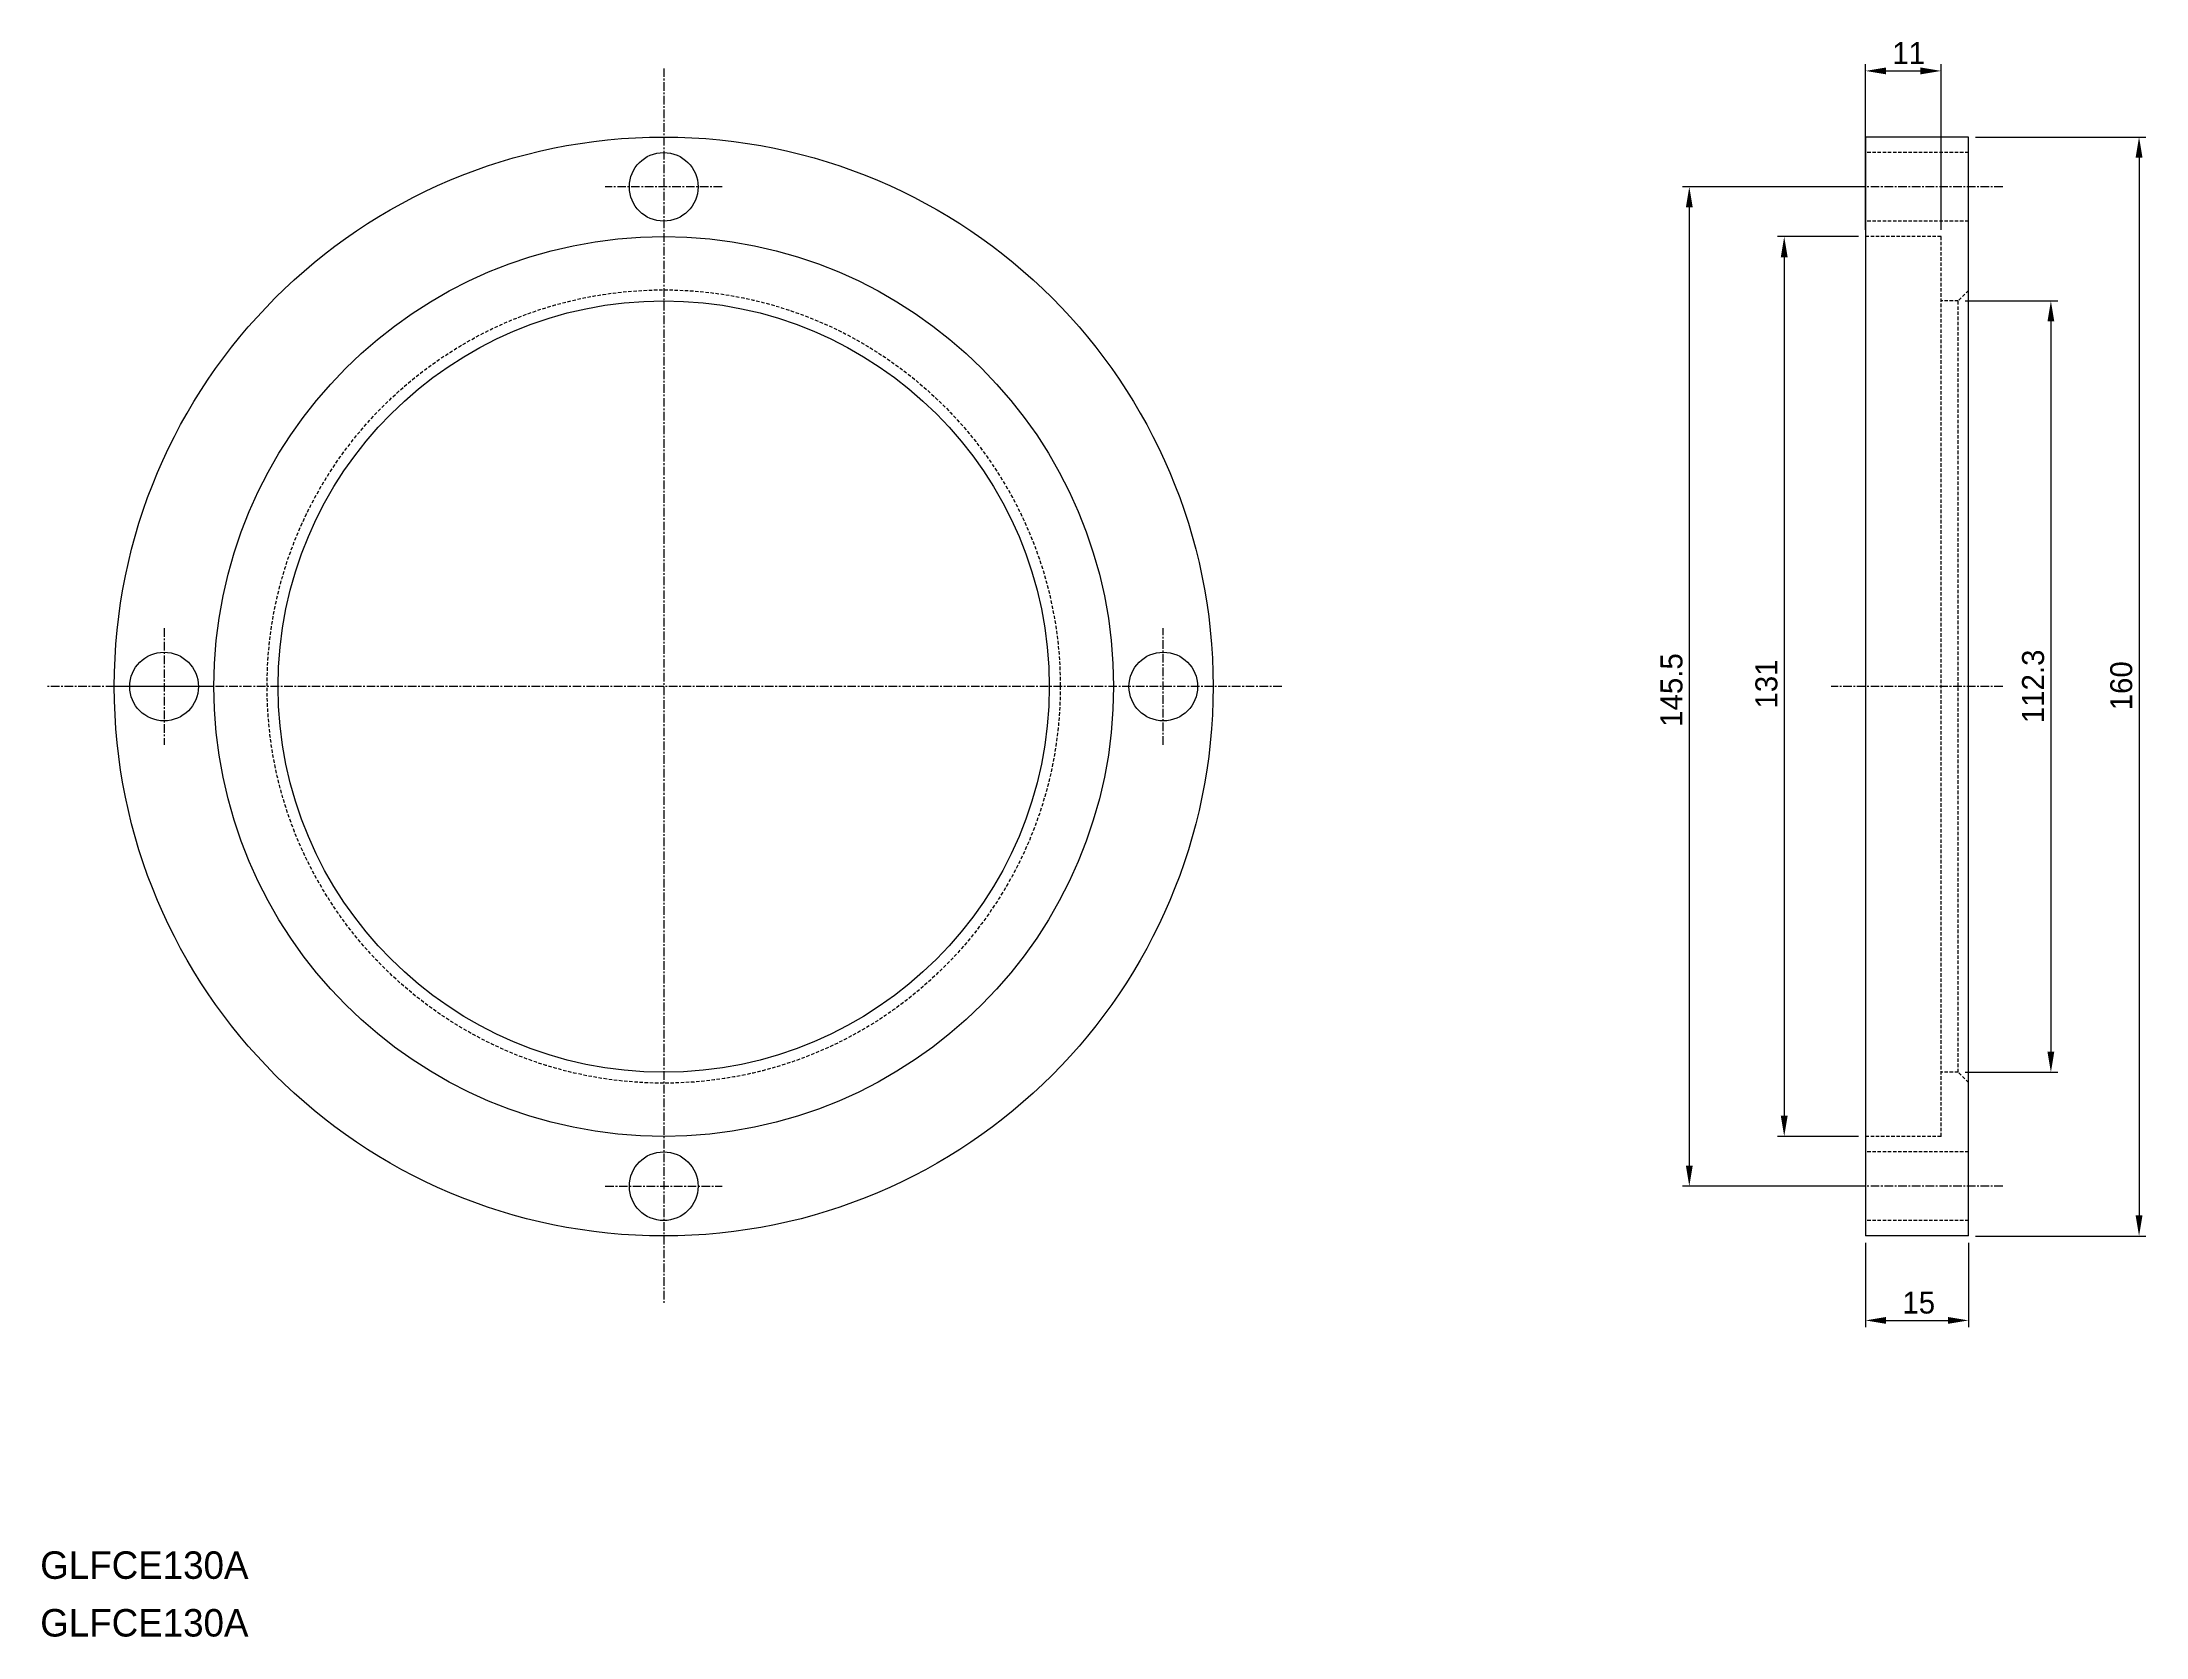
# Model space of a CAD drawing. Extents: x -57 to 250, y -57 to 176.
import ezdxf

# ---------------------------------------------------------------- set-up
doc = ezdxf.new("R2010")
doc.units = 0
doc.header["$MEASUREMENT"] = 0
doc.linetypes.add('CENTER', pattern=[2, 1.25, -0.25, 0.25, -0.25])
doc.linetypes.add('DASHED', pattern=[0.75, 0.5, -0.25])
doc.layers.get('0').update_dxf_attribs({"linetype": 'CONTINUOUS'})
doc.layers.get('DEFPOINTS').update_dxf_attribs({"linetype": 'CONTINUOUS'})
doc.layers.add('CENTER', color=1, linetype='CONTINUOUS')
doc.layers.add('SIZE', color=7, linetype='CONTINUOUS')
doc.dimstyles.get("Standard").update_dxf_attribs({"dimtxt": 0.18, "dimasz": 0.18, "dimexe": 0.18, "dimexo": 0.0625, "dimgap": 0.09, "dimtad": 0, "dimtih": 1, "dimtoh": 1, "dimdec": 4, "dimzin": 0, "dimdsep": 46, "dimtxsty": 'STANDARD', "dimcen": 0.09, "dimadec": 0, "dimazin": 0, "dimtfac": 1, "dimtdec": 4, "dimtofl": 0, "dimtmove": 2, "dimatfit": 3, "dimfxl": 1, "dimtolj": 1, "dimarcsym": 0})

# ---------------------------------------------------------------- blocks, each defined once
blk = doc.blocks.new('*U3')
at = {"layer": 'SIZE', "color": 0, "linetype": 'Continuous'}
blk.add_text('160', height=3.2, rotation=90, dxfattribs=at).set_placement((247.64, 78.26))
blk = doc.blocks.new('*D2')
at = {"layer": 'DEFPOINTS', "color": 0, "linetype": 'Continuous'}
for p in [(223.81, 161.72), (223.81, 1.72), (248.64, 1.72)]:
    blk.add_point(p, dxfattribs=at)
at = {"layer": 'SIZE', "color": 0, "linetype": 'Continuous'}
for p, q in [((224.81, 161.72), (249.64, 161.72)), ((248.64, 158.72), (248.64, 4.72)), ((224.81, 1.72), (249.64, 1.72))]:
    blk.add_line(p, q, dxfattribs=at)
for points in [[(248.14, 158.72), (249.14, 158.72), (248.64, 161.72)], [(248.14, 4.72), (249.14, 4.72), (248.64, 1.72)]]:
    blk.add_solid(points, dxfattribs=at)
at = {"layer": 'SIZE', "linetype": 'Continuous'}
blk.add_blockref('*U3', (0, 0), dxfattribs=at)
blk = doc.blocks.new('*U5')
at = {"layer": 'SIZE', "color": 0, "linetype": 'Continuous'}
blk.add_text('112.3', height=3.2, rotation=90, dxfattribs=at).set_placement((234.8, 76.39))
blk = doc.blocks.new('*D4')
at = {"layer": 'DEFPOINTS', "color": 0, "linetype": 'Continuous'}
for p in [(222.31, 137.87), (222.31, 25.57), (235.8, 25.57)]:
    blk.add_point(p, dxfattribs=at)
at = {"layer": 'SIZE', "color": 0, "linetype": 'Continuous'}
for p, q in [((223.31, 137.87), (236.8, 137.87)), ((235.8, 134.87), (235.8, 28.57)), ((223.31, 25.57), (236.8, 25.57))]:
    blk.add_line(p, q, dxfattribs=at)
for points in [[(235.3, 134.87), (236.3, 134.87), (235.8, 137.87)], [(235.3, 28.57), (236.3, 28.57), (235.8, 25.57)]]:
    blk.add_solid(points, dxfattribs=at)
at = {"layer": 'SIZE', "linetype": 'Continuous'}
blk.add_blockref('*U5', (0, 0), dxfattribs=at)
blk = doc.blocks.new('*U7')
at = {"layer": 'SIZE', "color": 0, "linetype": 'Continuous'}
blk.add_text('131', height=3.2, rotation=90, dxfattribs=at).set_placement((195.97, 78.52))
blk = doc.blocks.new('*D6')
at = {"layer": 'DEFPOINTS', "color": 0, "linetype": 'Continuous'}
for p in [(208.81, 147.22), (196.97, 16.22), (208.81, 16.22)]:
    blk.add_point(p, dxfattribs=at)
at = {"layer": 'SIZE', "color": 0, "linetype": 'Continuous'}
for p, q in [((207.81, 147.22), (195.97, 147.22)), ((196.97, 144.22), (196.97, 19.22)), ((207.81, 16.22), (195.97, 16.22))]:
    blk.add_line(p, q, dxfattribs=at)
for points in [[(196.47, 144.22), (197.47, 144.22), (196.97, 147.22)], [(196.47, 19.22), (197.47, 19.22), (196.97, 16.22)]]:
    blk.add_solid(points, dxfattribs=at)
at = {"layer": 'SIZE', "linetype": 'Continuous'}
blk.add_blockref('*U7', (0, 0), dxfattribs=at)
blk = doc.blocks.new('*U9')
at = {"layer": 'SIZE', "color": 0, "linetype": 'Continuous'}
blk.add_text('145.5', height=3.2, rotation=90, dxfattribs=at).set_placement((182.15, 75.86))
blk = doc.blocks.new('*D8')
at = {"layer": 'DEFPOINTS', "color": 0, "linetype": 'Continuous'}
for p in [(208.81, 154.47), (183.15, 8.97), (208.81, 8.97)]:
    blk.add_point(p, dxfattribs=at)
at = {"layer": 'SIZE', "color": 0, "linetype": 'Continuous'}
for p, q in [((207.81, 154.47), (182.15, 154.47)), ((183.15, 151.47), (183.15, 11.97)), ((207.81, 8.97), (182.15, 8.97))]:
    blk.add_line(p, q, dxfattribs=at)
for points in [[(182.65, 151.47), (183.65, 151.47), (183.15, 154.47)], [(182.65, 11.97), (183.65, 11.97), (183.15, 8.97)]]:
    blk.add_solid(points, dxfattribs=at)
at = {"layer": 'SIZE', "linetype": 'Continuous'}
blk.add_blockref('*U9', (0, 0), dxfattribs=at)
blk = doc.blocks.new('*U11')
at = {"layer": 'SIZE', "color": 0, "linetype": 'Continuous'}
blk.add_text('11', height=3.2, dxfattribs=at).set_placement((212.71, 172.35))
blk = doc.blocks.new('*D10')
at = {"layer": 'DEFPOINTS', "color": 0, "linetype": 'Continuous'}
for p in [(219.81, 171.35), (208.81, 147.22), (219.81, 147.22)]:
    blk.add_point(p, dxfattribs=at)
at = {"layer": 'SIZE', "color": 0, "linetype": 'Continuous'}
for p, q in [((208.81, 148.22), (208.81, 172.35)), ((219.81, 148.22), (219.81, 172.35)), ((211.81, 171.35), (216.81, 171.35))]:
    blk.add_line(p, q, dxfattribs=at)
for points in [[(211.81, 171.85), (211.81, 170.85), (208.81, 171.35)], [(216.81, 171.85), (216.81, 170.85), (219.81, 171.35)]]:
    blk.add_solid(points, dxfattribs=at)
at = {"layer": 'SIZE', "linetype": 'Continuous'}
blk.add_blockref('*U11', (0, 0), dxfattribs=at)
blk = doc.blocks.new('*U13')
at = {"layer": 'SIZE', "color": 0, "linetype": 'Continuous'}
blk.add_text('15', height=3.2, dxfattribs=at).set_placement((214.18, -9.57))
blk = doc.blocks.new('*D12')
at = {"layer": 'DEFPOINTS', "color": 0, "linetype": 'Continuous'}
for p in [(208.81, 1.72), (223.81, 1.72), (223.81, -10.57)]:
    blk.add_point(p, dxfattribs=at)
at = {"layer": 'SIZE', "color": 0, "linetype": 'Continuous'}
for p, q in [((208.81, 0.72), (208.81, -11.57)), ((223.81, 0.72), (223.81, -11.57)), ((211.81, -10.57), (220.81, -10.57))]:
    blk.add_line(p, q, dxfattribs=at)
for points in [[(211.81, -10.07), (211.81, -11.07), (208.81, -10.57)], [(220.81, -10.07), (220.81, -11.07), (223.81, -10.57)]]:
    blk.add_solid(points, dxfattribs=at)
at = {"layer": 'SIZE', "linetype": 'Continuous'}
blk.add_blockref('*U13', (0, 0), dxfattribs=at)

msp = doc.modelspace()

# ---------------------------------------------------------------- linework, layer by layer
at = {"color": 7, "linetype": 'Continuous'}
for p, q in [((223.81094, 161.72237), (208.81094, 161.72237)), ((208.81094, 161.72237), (208.81094, 1.72237)), ((223.81094, 1.72237), (223.81094, 161.72237)), ((-31.69142, 81.72237), (-46.19142, 81.72237)), ((223.81094, 1.72237), (208.81094, 1.72237))]:
    msp.add_line(p, q, dxfattribs=at)
at = {"color": 3, "linetype": 'DASHED'}
for p, q in [((223.81094, 159.47237), (208.81094, 159.47237)), ((223.81094, 149.47237), (208.81094, 149.47237)), ((219.81094, 147.22237), (208.81094, 147.22237)), ((219.81094, 16.22237), (219.81094, 147.22237)), ((222.31094, 137.87237), (219.81094, 137.87237)), ((223.81094, 139.37237), (222.31094, 137.87237)), ((222.31094, 25.57237), (222.31094, 137.87237)), ((222.31094, 25.57237), (219.81094, 25.57237)), ((223.81094, 24.07237), (222.31094, 25.57237)), ((219.81094, 16.22237), (208.81094, 16.22237)), ((223.81094, 13.97237), (208.81094, 13.97237)), ((223.81094, 3.97237), (208.81094, 3.97237))]:
    msp.add_line(p, q, dxfattribs=at)
at = {"color": 7, "linetype": 'Continuous'}
for centre, radius in [((33.80858, 81.72237), 80), ((33.80858, 154.47237), 5), ((33.80858, 81.72237), 65.5), ((33.80858, 81.72237), 56.15), ((-38.94142, 81.72237), 5), ((106.55858, 81.72237), 5), ((33.80858, 8.97237), 5)]:
    msp.add_circle(centre, radius, dxfattribs=at)
at = {"color": 3, "linetype": 'DASHED'}
msp.add_circle((33.80858, 81.72237), 57.75, dxfattribs=at)
at = {"layer": 'CENTER', "color": 1, "linetype": 'CENTER'}
for p, q in [((33.80858, 171.72237), (33.80858, -8.27763)), ((42.30858, 154.47237), (25.30858, 154.47237)), ((228.81094, 154.47237), (203.81094, 154.47237)), ((-38.94142, 90.22237), (-38.94142, 73.22237)), ((106.55858, 73.22237), (106.55858, 90.22237)), ((123.80858, 81.72237), (-56.19142, 81.72237)), ((228.81094, 81.72237), (203.81094, 81.72237)), ((25.30858, 8.97237), (42.30858, 8.97237)), ((228.81094, 8.97237), (203.81094, 8.97237))]:
    msp.add_line(p, q, dxfattribs=at)

# ---------------------------------------------------------------- texts
at = {"color": 7, "linetype": 'Continuous'}
for p in [(-56.97589, -48.19437), (-56.97589, -56.59317)]:
    msp.add_text('GLFCE130A', height=4, dxfattribs=at).set_placement(p)

# ---------------------------------------------------------------- dimensions: what is measured, and where the dimension line sits
at = {"layer": 'SIZE', "linetype": 'Continuous'}
for base, p1, p2, picture, middle in [((219.81094, 171.34723), (208.81094, 147.22237), (219.81094, 147.22237), '*D10', (214.31094, 173.94723)), ((223.81094, -10.56604), (208.81094, 1.72237), (223.81094, 1.72237), '*D12', (216.31094, -7.96604))]:
    dim = msp.add_linear_dim(base=base, p1=p1, p2=p2, dimstyle='STANDARD', dxfattribs=at)
    dim.commit()
    dim.dimension.update_dxf_attribs({"geometry": picture, "text_midpoint": middle})
for base, p1, p2, picture, middle in [((248.63874, 1.72237), (223.81094, 161.72237), (223.81094, 1.72237), '*D2', (246.03874, 81.72237)), ((183.14828, 8.97237), (208.81094, 154.47237), (208.81094, 8.97237), '*D8', (180.54828, 81.72237)), ((196.97039, 16.22237), (208.81094, 147.22237), (208.81094, 16.22237), '*D6', (194.37039, 81.72237)), ((235.80393, 25.57237), (222.31094, 137.87237), (222.31094, 25.57237), '*D4', (233.20393, 81.72237))]:
    dim = msp.add_linear_dim(base=base, p1=p1, p2=p2, angle=90, dimstyle='STANDARD', dxfattribs=at)
    dim.commit()
    dim.dimension.update_dxf_attribs({"geometry": picture, "text_midpoint": middle})

doc.saveas('drawing.dxf')
